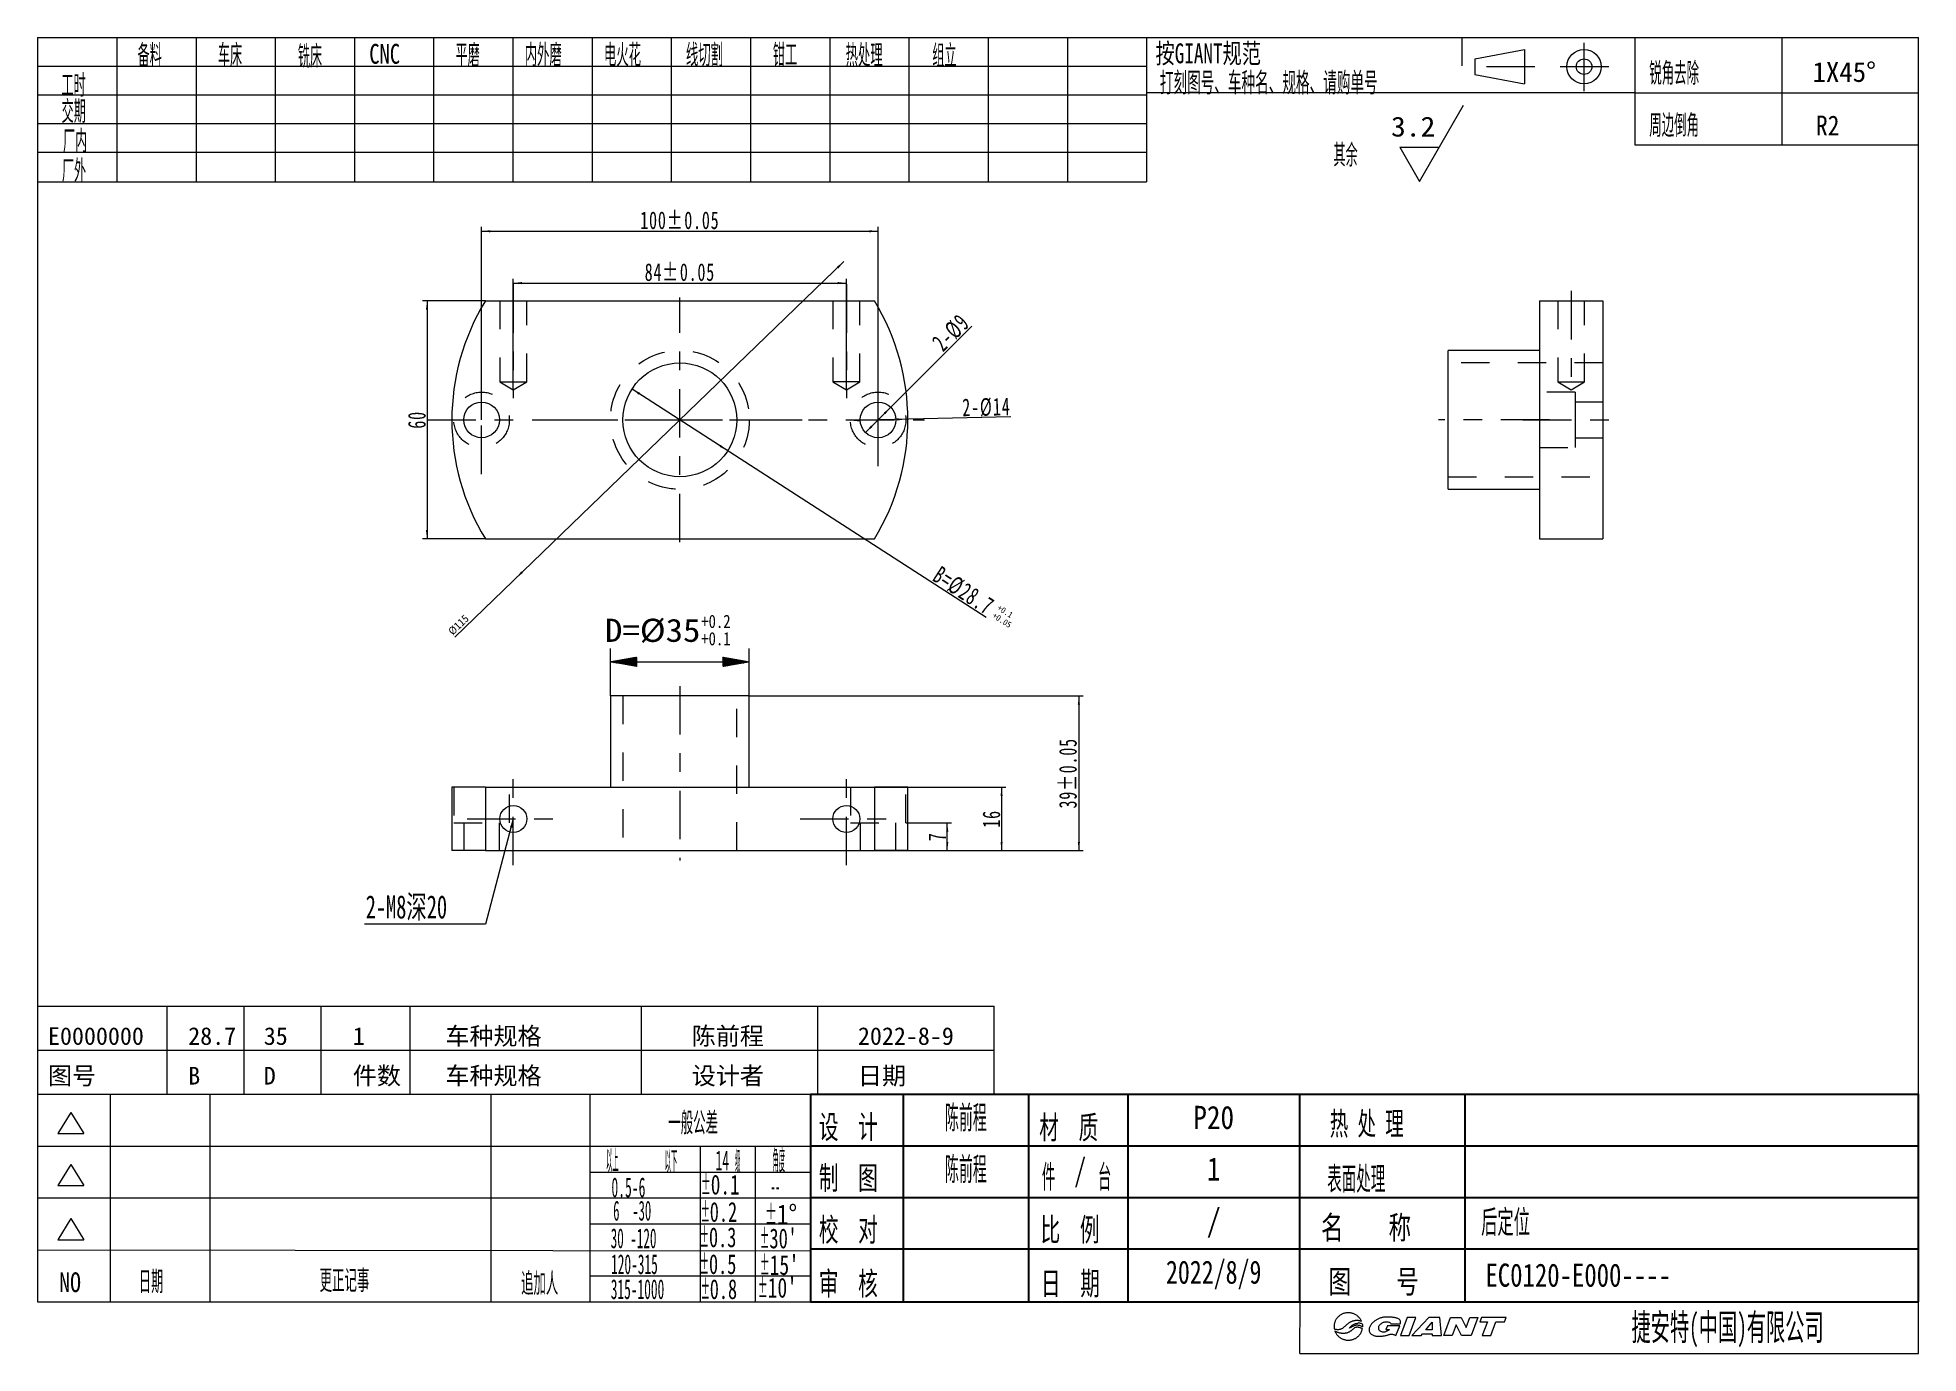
# Model space of a CAD drawing. Header units: millimetres. Extents: x 7 to 861, y -9 to 587.
import ezdxf

# ---------------------------------------------------------------- set-up
doc = ezdxf.new("R2010")
doc.units = ezdxf.units.MM
doc.linetypes.add('CENTER', pattern=[47.5, 22, -8.5, 8.5, -8.5])
doc.linetypes.add('DASHED', pattern=[25.719999, 12.86, -12.86])
doc.layers.get('0').update_dxf_attribs({"lineweight": 35})
for name, color, linetype, lineweight in [('1', 7, 'Continuous', 18), ('DIM', 7, 'Continuous', 18), ('尺寸线层', 3, 'Continuous', 18)]:
    doc.layers.add(name, color=color, linetype=linetype, lineweight=lineweight)
doc.styles.add('ACISOTS', font='')
doc.styles.add('blockfont', font='')
doc.styles.add('chinesef', font='')
doc.styles.add('chinesef_fs', font='')
doc.styles.add('标准', font='', dxfattribs={"width": 0.667})
doc.styles.get('ACISOTS').set_extended_font_data('宋体')
doc.styles.get('blockfont').set_extended_font_data('宋体')
doc.styles.get('chinesef').set_extended_font_data('宋体')
doc.styles.get('chinesef_fs').set_extended_font_data('宋体')
doc.styles.get('标准').set_extended_font_data('宋体')
doc.dimstyles.new('GB_尺寸', dxfattribs={"dimtxt": 8, "dimasz": 4, "dimexe": 2, "dimexo": 0, "dimtad": 1, "dimdsep": 46, "dimtxsty": '标准', "dimblk": '_CAXARROW', "dimcen": 0, "dimdle": 8, "dimazin": 2, "dimtfac": 0.707107, "dimtdec": 3, "dimtmove": 2, "dimatfit": 3, "dimfxl": 1, "dimfrac": 2, "dimtolj": 1, "dimarcsym": 1})

msp = doc.modelspace()

# ---------------------------------------------------------------- texts
at = {"layer": '1', "color": 7, "linetype": 'Continuous', "lineweight": 13, "attachment_point": 7, "line_spacing_factor": 0.903614, "style": 'chinesef_fs'}
for s, insert, char_height, width in [('{\\W0.4477;备料}', (52.812, 574.181), 9, 22.05985), ('{\\W0.4477;车床}', (89.311, 574.282), 9, 21.96981), ('{\\W0.4477;铣床}', (125.606, 573.774), 9, 22.05985), ('{\\W0.7595;CNC}', (158.033, 575.502), 9, 28.02937), ('{\\W0.4477;平磨}', (197.179, 574.282), 9, 21.87977), ('{\\W0.4575;内外磨}', (228.564, 574.384), 9, 32.66397), ('{\\W0.4575;电火花}', (264.554, 574.384), 9, 32.98601), ('{\\W0.4575;线切割}', (301.764, 574.384), 9, 33.86011), ('{\\W0.4477;钳工}', (341.241, 574.384), 9, 22.01483), ('{\\W0.4575;热处理}', (374.253, 574.181), 9, 34.22816), ('{\\W0.4477;组立}', (413.628, 574.384), 9, 22.01483), ('{\\W0.7098;按GIANT规范}', (514.939, 574.85), 9, 98.571), ('{\\W0.5035;打刻图号、车种名、规格、请购单号}', (516.895, 561.683), 9, 205.8668), ('{\\W0.4603;锐角去除}', (739.078, 565.966), 9, 46.28715), ('{\\W0.9939;1X45%%D}', (813.191, 567.245), 9, 57.56846), ('{\\W0.4477;工时}', (18.276, 560.721), 9, 21.78973), ('{\\W0.4477;交期}', (18.35, 548.698), 9, 21.60965), ('{\\W0.4477;厂内}', (18.985, 535.355), 9, 20.88933), ('{\\W1.0951;3.2}', (621.839, 542.46), 9, 38.87299), ('{\\W0.4603;周边倒角}', (739.078, 542.358), 9, 45.40769), ('{\\W0.8703;R2}', (814.753, 543.144), 9, 20.30376), ('{\\W0.4477;其余}', (595.729, 528.981), 9, 22.05985), ('{\\W0.4477;厂外}', (18.477, 521.884), 9, 21.74471), ('{\\W0.4603;一般公差}', (293.742, 89.774), 9, 46.102), ('{\\W0.6234;设  计}', (362.106, 86.828), 10.5, 54.34028), ('{\\W0.6234;材  质}', (462.162, 86.651), 10.5, 53.31637), ('{\\W0.5864;热 处 理}', (594.062, 88.328), 10.5, 68.79553), ('{\\W0.226;以上}', (265.492, 72.661), 9, 10.49953), ('{\\W0.226;以下}', (292.163, 72.217), 9, 10.36317), ('{\\W0.5004;14}', (315.205, 73.55), 9, 10.96966), ('{\\W0.1925;级}', (324.081, 72.217), 9, 4.3748), ('{\\W0.226;角度}', (341.059, 72.661), 9, 10.97678), ('{\\W0.6234;制  图}', (362.106, 63.743), 10.5, 53.75519), ('{\\W0.4185;件}', (463.378, 64.315), 10.5, 11.58707), ('{\\W0.7578;/}', (478.002, 65.792), 10.5, 9.69053), ('{\\W0.4185;台}', (488.853, 64.315), 10.5, 9.72136), ('{\\W0.5039;0.5-6}', (267.945, 61.213), 9, 31.16298), ('{\\W0.3569;%%P\\W0.7138;0.1}', (308.665, 62.43), 9, 33.44891), ('{\\W0.4603;表面处理}', (592.893, 63.389), 10.5, 54.32569), ('{\\W0.3381;%%P\\W0.6761;0.2}', (308.443, 50.036), 9, 32.36324), ('{\\W0.3461;--}', (340.192, 61.966), 9, 8.318), ('{\\W0.4706;6  -30}', (268.738, 50.625), 9, 35.16092), ('{\\W0.4329;%%P\\W0.8658;1%%D}', (337.745, 49.083), 9, 28.64395), ('{\\W0.6234;校  对}', (362.106, 40.214), 10.5, 54.55969), ('{\\W0.6234;比  例}', (462.769, 40.252), 10.5, 51.85365), ('{\\W0.7155;名    称}', (590.053, 41.196), 10.5, 83.77346), ('{\\W0.4849;30 -120}', (267.617, 38.09), 9, 42.32446), ('{\\W0.3381;%%P\\W0.6761;0.3}', (308.091, 38.548), 9, 32.36324), ("{\\W0.3426;%%P\\W0.6852;30'}", (335.458, 38.026), 9, 28.45685), ('{\\W0.4955;120-315}', (267.776, 26.335), 9, 42.40262), ('{\\W0.3381;%%P\\W0.6761;0.5}', (308.091, 26.359), 9, 32.36324), ("{\\W0.362;%%P\\W0.7239;15'}", (335.331, 25.953), 9, 30.06518), ('{\\W0.8108;NO}', (17.23, 18.143), 9, 20.13864), ('{\\W0.4477;日期}', (53.491, 17.728), 9, 19.85387), ('{\\W0.4603;更正记事}', (135.458, 18.275), 9, 46.24086), ('{\\W0.4575;追加人}', (226.952, 16.967), 9, 34.36617), ("{\\W0.362;%%P\\W0.7239;10'}", (334.441, 15.66), 9, 30.06518), ('{\\W0.6234;审  核}', (362.106, 15.796), 10.5, 53.38951), ('{\\W0.6234;日  期}', (462.936, 15.814), 10.5, 50.97601), ('{\\W0.7155;图    号}', (593.48, 16.687), 10.5, 81.67492), ('{\\W0.4961;315-1000}', (267.637, 15.006), 9, 49.6876), ('{\\W0.3381;%%P\\W0.6761;0.8}', (308.443, 15.006), 9, 32.43122), ('{\\W0.5332;捷安特(中国)有限公司}', (731.008, -6.752), 12, 179.9416)]:
    msp.add_mtext(s, dxfattribs=dict(at, insert=insert, char_height=char_height, width=width))
at = {"layer": '1', "color": 35, "linetype": 'Continuous', "lineweight": 18, "insert": (440.541, 324.514), "char_height": 2.749, "width": 18.82808, "attachment_point": 7, "rotation": 327.587693, "line_spacing_factor": 0.903614, "style": 'blockfont'}
msp.add_mtext('+0.1\\P+0.05', dxfattribs=at)
at = {"layer": '1', "color": 35, "linetype": 'Continuous', "lineweight": 18, "insert": (265.019, 312.864), "char_height": 10.5, "width": 50.44757, "attachment_point": 7, "line_spacing_factor": 0.63253, "style": 'blockfont'}
msp.add_mtext('{\\W1.106;D=%%C35}', dxfattribs=at)
at = {"layer": 'DIM', "style": 'ACISOTS'}
for s, p in [('E0000000', (12.163, 130.485)), ('28.7', (75.822, 130.485)), ('35', (110.127, 130.485)), ('1', (150.564, 130.485)), ('车种规格', (192.595, 130.485)), ('陈前程', (304.415, 130.485)), ('2022-8-9', (379.847, 130.485)), ('图号', (12.163, 112.485)), ('B', (75.822, 112.485)), ('D', (110.127, 112.485)), ('件数', (150.564, 112.485)), ('车种规格', (192.595, 112.485)), ('设计者', (304.415, 112.485)), ('日期', (379.847, 112.485))]:
    msp.add_text(s, height=8, dxfattribs=at).set_placement(p)

# ---------------------------------------------------------------- blocks, each defined once
blk = doc.blocks.new('*X2')
at = {"layer": '1', "color": 35, "linetype": 'Continuous', "lineweight": 18, "char_height": 6, "width": 52.9262, "attachment_point": 1, "line_spacing_factor": 0.903614, "style": 'blockfont'}
for s, insert in [('{\\W0.8139;+0.2}', (308.74, 325.63)), ('{\\W0.8139;+0.1}', (308.74, 317.77))]:
    blk.add_mtext(s, dxfattribs=dict(at, insert=insert))
blk = doc.blocks.new('LABLE3D_1')
at = {"layer": '1', "color": 35, "linetype": 'Continuous', "lineweight": 18, "insert": (-17.8395, 0.5075), "char_height": 3.5, "width": 25.208142, "attachment_point": 7, "style": 'chinesef'}
blk.add_mtext('{\\W0.6459;2-M8深20}', dxfattribs=at)
blk = doc.blocks.new('TabularNote1')
at = {"layer": '1', "color": 7, "linetype": 'Continuous', "lineweight": 25}
for p, q in [((124.42, 45.33), (138.42, 45.33)), ((124.42, 45.33), (124.42, 37.53)), ((138.42, 45.33), (138.42, 37.53)), ((138.42, 45.33), (157.42, 45.33)), ((157.42, 45.33), (157.42, 37.53)), ((157.42, 45.33), (172.42, 45.33)), ((172.42, 45.33), (172.42, 37.53)), ((172.42, 45.33), (198.42, 45.33)), ((198.42, 45.33), (198.42, 37.53)), ((198.42, 45.33), (223.42, 45.33)), ((223.42, 45.33), (223.42, 37.53)), ((223.42, 45.33), (292.02, 45.33)), ((292.02, 45.33), (292.02, 37.53)), ((124.42, 37.53), (138.42, 37.53)), ((124.42, 37.53), (124.42, 29.73)), ((138.42, 37.53), (157.42, 37.53)), ((138.42, 37.53), (138.42, 29.73)), ((157.42, 37.53), (172.42, 37.53)), ((157.42, 37.53), (157.42, 29.73)), ((172.42, 37.53), (198.42, 37.53)), ((172.42, 37.53), (172.42, 29.73)), ((198.42, 37.53), (223.42, 37.53)), ((198.42, 37.53), (198.42, 29.73)), ((223.42, 37.53), (292.02, 37.53)), ((223.42, 37.53), (223.42, 29.73)), ((292.02, 37.53), (292.02, 29.73)), ((124.42, 29.73), (138.42, 29.73)), ((124.42, 29.73), (124.42, 21.93)), ((138.42, 29.73), (157.42, 29.73)), ((138.42, 29.73), (138.42, 21.93)), ((157.42, 29.73), (172.42, 29.73)), ((157.42, 29.73), (157.42, 21.93)), ((172.42, 29.73), (198.42, 29.73)), ((172.42, 29.73), (172.42, 21.93)), ((198.42, 29.73), (223.42, 29.73)), ((198.42, 29.73), (198.42, 21.93)), ((223.42, 29.73), (292.02, 29.73)), ((223.42, 29.73), (223.42, 21.93)), ((292.02, 29.73), (292.02, 21.93)), ((124.42, 21.93), (138.42, 21.93)), ((124.42, 21.93), (124.42, 13.96)), ((138.42, 21.93), (157.42, 21.93)), ((138.42, 21.93), (138.42, 13.96)), ((157.42, 21.93), (172.42, 21.93)), ((157.42, 21.93), (157.42, 13.96)), ((172.42, 21.93), (198.42, 21.93)), ((172.42, 21.93), (172.42, 13.96)), ((198.42, 21.93), (223.42, 21.93)), ((198.42, 21.93), (198.42, 13.96)), ((223.42, 21.93), (292.02, 21.93)), ((223.42, 21.93), (223.42, 13.96)), ((292.02, 21.93), (292.02, 13.96)), ((124.42, 13.96), (138.42, 13.96)), ((138.42, 13.96), (157.42, 13.96)), ((157.42, 13.96), (172.42, 13.96)), ((172.42, 13.96), (198.42, 13.96)), ((198.42, 13.96), (223.42, 13.96)), ((223.42, 13.96), (292.02, 13.96))]:
    blk.add_line(p, q, dxfattribs=at)
at = {"layer": '1', "color": 5, "linetype": 'Continuous', "lineweight": 13, "char_height": 3.5, "line_spacing_factor": 0.903614}
for s, insert, width, attachment_point, style in [('{\\W0.4408;陈前程}', (147.92, 43.58), 12.6699, 2, 'chinesef_fs'), ('{\\W0.8638;P20}', (185.42, 43.58), 12.3297, 2, 'chinesef_fs'), ('{\\W0.4408;陈前程}', (147.92, 35.78), 12.6699, 2, 'chinesef_fs'), ('{\\W0.8553;1}', (185.42, 35.78), 2.4417, 2, 'blockfont'), ('{\\W0.9081;/}', (185.42, 27.98), 12.7489, 2, 'blockfont'), ('{\\W0.5151; 后定位}', (224.67, 25.83), 17.8472, 4, 'chinesef_fs'), ('{\\W0.7585;2022/8/9}', (185.42, 20.18), 29.573, 2, 'blockfont'), ('{\\W0.7858; EC0120-E000----}', (224.67, 17.95), 62.5348, 4, 'blockfont')]:
    blk.add_mtext(s, dxfattribs=dict(at, insert=insert, width=width, attachment_point=attachment_point, style=style))
blk = doc.blocks.new('*X5')
at = {"layer": '1', "linetype": 'Continuous', "lineweight": 13}
blk.add_hatch(color=0, dxfattribs=at).paths.add_polyline_path([(13.48, 47.76), (12.95, 43.76), (11.98, 44.02)], flags=0)
at = {"layer": '1', "color": 0, "linetype": 'Continuous', "lineweight": 13}
for p, q in [((13.48, 47.76), (0.9, 0)), ((0.9, 0), (0, 0)), ((0, 0), (0, 0))]:
    blk.add_line(p, q, dxfattribs=at)
blk = doc.blocks.new('*X6')
at = {"layer": '1', "linetype": 'Continuous', "lineweight": 13}
for points in [[(373.5, 485.92), (370.28, 483.5), (370.97, 482.78)], [(224.52, 342.2), (227.05, 345.34), (227.75, 344.62)]]:
    blk.add_hatch(color=2, dxfattribs=at).paths.add_polyline_path(points, flags=0)
at = {"layer": '1', "color": 2, "linetype": 'Continuous', "lineweight": 13}
blk.add_line((196.79, 315.45), (373.5, 485.92), dxfattribs=at)
at = {"layer": '1', "color": 2, "linetype": 'Continuous', "lineweight": 13, "insert": (198.55, 321.02), "char_height": 3.5, "width": 20.5307, "attachment_point": 5, "rotation": 43.96955, "style": 'blockfont'}
blk.add_mtext('%%C115', dxfattribs=at)
blk = doc.blocks.new('_CAXARROW')
blk.add_hatch(color=0).paths.add_polyline_path([(0, 0), (-1, 0.125), (-1, -0.125)], flags=0)
blk = doc.blocks.new('*X7')
at = {"layer": '尺寸线层', "linetype": 'Continuous'}
for points in [[(420.39, 231.2), (419.89, 227.2), (420.89, 227.2)], [(420.39, 218.6), (419.89, 222.6), (420.89, 222.6)]]:
    blk.add_hatch(color=0, dxfattribs=at).paths.add_polyline_path(points, flags=0)
at = {"layer": '尺寸线层', "color": 0, "linetype": 'Continuous'}
for p, q in [((401.61, 231.2), (422.39, 231.2)), ((420.39, 218.6), (420.39, 231.2)), ((402.51, 218.6), (422.39, 218.6))]:
    blk.add_line(p, q, dxfattribs=at)
at = {"layer": '尺寸线层', "color": 0, "insert": (415.85, 224.9), "char_height": 8, "width": 16, "attachment_point": 5, "rotation": 90, "line_spacing_factor": 1.15057, "style": '标准'}
blk.add_mtext('\\T1.1;7', dxfattribs=at)
blk = doc.blocks.new('*X8')
at = {"layer": '尺寸线层', "linetype": 'Continuous'}
for points in [[(445.06, 247.4), (445.56, 243.4), (444.56, 243.4)], [(445.06, 218.6), (445.56, 222.6), (444.56, 222.6)]]:
    blk.add_hatch(color=0, dxfattribs=at).paths.add_polyline_path(points, flags=0)
at = {"layer": '尺寸线层', "color": 0, "linetype": 'Continuous'}
for p, q in [((387.31, 247.4), (447.06, 247.4)), ((445.06, 247.4), (445.06, 218.6)), ((380.91, 218.6), (447.06, 218.6))]:
    blk.add_line(p, q, dxfattribs=at)
at = {"layer": '尺寸线层', "color": 0, "insert": (440.48, 233), "char_height": 8, "width": 16, "attachment_point": 5, "rotation": 90, "line_spacing_factor": 1.15057, "style": '标准'}
blk.add_mtext('\\T1.1;16', dxfattribs=at)
blk = doc.blocks.new('*X9')
at = {"layer": '尺寸线层', "linetype": 'Continuous'}
for points in [[(480.15, 288.8), (480.65, 284.8), (479.65, 284.8)], [(480.15, 218.6), (480.65, 222.6), (479.65, 222.6)]]:
    blk.add_hatch(color=0, dxfattribs=at).paths.add_polyline_path(points, flags=0)
at = {"layer": '尺寸线层', "color": 0, "linetype": 'Continuous'}
for p, q in [((330.51, 288.8), (482.15, 288.8)), ((480.15, 288.8), (480.15, 218.6)), ((387.31, 218.6), (482.15, 218.6))]:
    blk.add_line(p, q, dxfattribs=at)
at = {"layer": '尺寸线层', "color": 0, "insert": (475.21, 253.7), "char_height": 8, "width": 63.7816, "attachment_point": 5, "rotation": 90, "line_spacing_factor": 1.15057, "style": '标准'}
blk.add_mtext('\\T1.1;39%%P0.05', dxfattribs=at)
blk = doc.blocks.new('*X10')
at = {"layer": '尺寸线层', "linetype": 'Continuous'}
for points in [[(209.01, 499.64), (213.01, 500.14), (213.01, 499.14)], [(389.01, 499.64), (385.01, 500.14), (385.01, 499.14)]]:
    blk.add_hatch(color=0, dxfattribs=at).paths.add_polyline_path(points, flags=0)
at = {"layer": '尺寸线层', "color": 0, "linetype": 'Continuous'}
for p, q in [((209.01, 414.06), (209.01, 501.64)), ((209.01, 499.64), (389.01, 499.64)), ((389.01, 414.06), (389.01, 501.64))]:
    blk.add_line(p, q, dxfattribs=at)
at = {"layer": '尺寸线层', "color": 0, "insert": (299.01, 504.58), "char_height": 8, "width": 71.3414, "attachment_point": 5, "line_spacing_factor": 1.15057, "style": '标准'}
blk.add_mtext('\\T1.1;100%%P0.05', dxfattribs=at)
blk = doc.blocks.new('*X11')
at = {"layer": '尺寸线层', "linetype": 'Continuous'}
for points in [[(223.41, 476.11), (227.41, 476.61), (227.41, 475.61)], [(374.61, 476.11), (370.61, 476.61), (370.61, 475.61)]]:
    blk.add_hatch(color=0, dxfattribs=at).paths.add_polyline_path(points, flags=0)
at = {"layer": '尺寸线层', "color": 0, "linetype": 'Continuous'}
for p, q in [((223.41, 427.66), (223.41, 478.11)), ((223.41, 476.11), (374.61, 476.11)), ((374.61, 427.66), (374.61, 478.11))]:
    blk.add_line(p, q, dxfattribs=at)
at = {"layer": '尺寸线层', "color": 0, "insert": (299.01, 481.04), "char_height": 8, "width": 64.0201, "attachment_point": 5, "line_spacing_factor": 1.15057, "style": '标准'}
blk.add_mtext('\\T1.1;84%%P0.05', dxfattribs=at)
blk = doc.blocks.new('*X12')
at = {"layer": '尺寸线层', "linetype": 'Continuous'}
for points in [[(184.24, 468.06), (184.74, 464.06), (183.74, 464.06)], [(184.24, 360.06), (184.74, 364.06), (183.74, 364.06)]]:
    blk.add_hatch(color=0, dxfattribs=at).paths.add_polyline_path(points, flags=0)
at = {"layer": '尺寸线层', "color": 0, "linetype": 'Continuous'}
for p, q in [((210.72, 468.06), (182.24, 468.06)), ((184.24, 468.06), (184.24, 360.06)), ((210.72, 360.06), (182.24, 360.06))]:
    blk.add_line(p, q, dxfattribs=at)
at = {"layer": '尺寸线层', "color": 0, "insert": (179.64, 414.06), "char_height": 8, "width": 16, "attachment_point": 5, "rotation": 90, "line_spacing_factor": 1.15057, "style": '标准'}
blk.add_mtext('\\T1.1;60', dxfattribs=at)
blk = doc.blocks.new('*X13')
at = {"layer": '尺寸线层', "linetype": 'Continuous'}
for points in [[(277.3, 428.05), (280.39, 425.46), (280.93, 426.3)], [(320.72, 400.07), (317.09, 401.81), (317.63, 402.66)]]:
    blk.add_hatch(color=0, dxfattribs=at).paths.add_polyline_path(points, flags=0)
at = {"layer": '尺寸线层', "color": 0, "linetype": 'Continuous'}
blk.add_line((438.07, 324.46), (277.3, 428.05), dxfattribs=at)
at = {"layer": '尺寸线层', "color": 0, "insert": (427.79, 336.54), "char_height": 8, "width": 60.741, "attachment_point": 5, "rotation": 327.20665, "line_spacing_factor": 1.15057, "style": '标准'}
blk.add_mtext('\\T1.1;B=%%C28.7', dxfattribs=at)
blk = doc.blocks.new('*X14')
at = {"layer": '尺寸线层', "linetype": 'Continuous'}
for points in [[(394.74, 419.79), (392.26, 416.61), (391.56, 417.31)], [(383.29, 408.33), (386.47, 410.8), (385.76, 411.51)]]:
    blk.add_hatch(color=0, dxfattribs=at).paths.add_polyline_path(points, flags=0)
at = {"layer": '尺寸线层', "color": 0, "linetype": 'Continuous'}
blk.add_line((431.5, 456.6), (383.29, 408.33), dxfattribs=at)
at = {"layer": '尺寸线层', "color": 0, "insert": (422.07, 453.63), "char_height": 8, "width": 35.0805, "attachment_point": 5, "rotation": 45.03261, "line_spacing_factor": 1.15057, "style": '标准'}
blk.add_mtext('\\T1.1;2-%%C9', dxfattribs=at)
blk = doc.blocks.new('*X15')
at = {"layer": '尺寸线层', "linetype": 'Continuous'}
for points in [[(376.41, 413.78), (380.42, 413.37), (380.4, 414.37)], [(401.61, 414.34), (397.62, 413.75), (397.6, 414.75)]]:
    blk.add_hatch(color=0, dxfattribs=at).paths.add_polyline_path(points, flags=0)
at = {"layer": '尺寸线层', "color": 0, "linetype": 'Continuous'}
blk.add_line((449.21, 415.4), (376.41, 413.78), dxfattribs=at)
at = {"layer": '尺寸线层', "color": 0, "insert": (438.17, 419.76), "char_height": 8, "width": 43.7731, "attachment_point": 5, "rotation": 1.27747, "line_spacing_factor": 1.15057, "style": '标准'}
blk.add_mtext('\\T1.1;2-%%C14', dxfattribs=at)

# ---------------------------------------------------------------- dimensions: what is measured, and where the dimension line sits
at = {"layer": '1', "color": 2, "linetype": 'Continuous', "lineweight": 13}
dim = msp.add_diameter_dim_2p(p1=(373.501, 485.916), p2=(224.522, 342.201), text='%%C115', dimstyle='GB_尺寸', override={"dimscale": 1, "dimtxt": 3.5, "dimgap": 1.05, "dimdec": 1, "dimlfac": 1.666667, "dimpost": '%%C<>', "dimtxsty": 'blockfont', "dimsah": 1, "dimclrd": 2, "dimclre": 2, "dimclrt": 2, "dimtfac": 1, "dimtdec": 2, "dimatfit": 2}, dxfattribs=at)
dim.commit()
dim.dimension.update_dxf_attribs({"geometry": '*X6', "text_midpoint": (200.483, 319.012), "dimtype": 163})
at = {"layer": '尺寸线层'}
for base, p1, p2, text, picture, middle in [((389.011, 499.64), (209.011, 414.058), (389.011, 414.058), '100%%P0.05', '*X10', (299.011, 504.578)), ((374.611, 476.106), (223.411, 427.661), (374.611, 427.661), '84%%P0.05', '*X11', (299.011, 481.044))]:
    dim = msp.add_linear_dim(base=base, p1=p1, p2=p2, text=text, dimstyle='GB_尺寸', override={"dimsah": 1, "dimtfac": 1, "dimtfill": 1, "dimtzin": 0}, dxfattribs=at)
    dim.commit()
    dim.dimension.update_dxf_attribs({"geometry": picture, "text_midpoint": middle, "dimtype": 160})
for p1, p2, text, picture, middle in [((383.287, 408.327), (394.736, 419.789), '2-%%C9', '*X14', (425.306, 450.394)), ((277.298, 428.048), (320.725, 400.068), 'B=%%C28.7', '*X13', (425.306, 332.688)), ((376.415, 413.777), (401.608, 414.339), '2-%%C14', '*X15', (438.27, 415.157))]:
    dim = msp.add_diameter_dim_2p(p1=p1, p2=p2, text=text, dimstyle='GB_尺寸', override={"dimpost": '%%C<>', "dimsah": 1, "dimtfac": 1, "dimtfill": 1, "dimtzin": 0}, dxfattribs=at)
    dim.commit()
    dim.dimension.update_dxf_attribs({"geometry": picture, "text_midpoint": middle, "dimtype": 163})
for base, p1, p2, angle, text, picture, middle in [((184.242, 360.058), (210.715, 468.058), (210.715, 360.058), 90, '60', '*X12', (179.639, 414.058)), ((480.152, 218.604), (330.511, 288.804), (387.308, 218.604), 270, '39%%P0.05', '*X9', (475.214, 253.704)), ((445.063, 218.604), (387.308, 247.404), (380.911, 218.604), 90, '16', '*X8', (440.482, 233.004)), ((420.389, 231.204), (402.511, 218.604), (401.611, 231.204), 270, '7', '*X7', (415.853, 224.904))]:
    dim = msp.add_linear_dim(base=base, p1=p1, p2=p2, angle=angle, text=text, dimstyle='GB_尺寸', override={"dimsah": 1, "dimtfac": 1, "dimtfill": 1, "dimtzin": 0}, dxfattribs=at)
    dim.commit()
    dim.dimension.update_dxf_attribs({"geometry": picture, "text_midpoint": middle, "dimtype": 160})

# ---------------------------------------------------------------- hatches: boundary and pattern name
at = {"layer": '1', "linetype": 'Continuous', "lineweight": 13}
h = msp.add_hatch(dxfattribs=at)
h.set_pattern_fill('ANSI31', color=35, style=0, pattern_type=0)
h.set_pattern_definition([(45, (0, 0), (-0.041758191, 0.041758191), [])])
h.paths.add_polyline_path([(267.511, 304.285), (279.511, 306.401), (279.511, 302.169)], flags=0)
h = msp.add_hatch(dxfattribs=at)
h.set_pattern_fill('ANSI31', color=35, style=0, pattern_type=0)
h.set_pattern_definition([(45, (0, 0), (-0.041758191, 0.041758191), [])])
h.paths.add_polyline_path([(330.511, 304.285), (318.511, 302.169), (318.511, 306.401)], flags=0)

# ---------------------------------------------------------------- linework, layer by layer
at = {"layer": '1', "color": 2, "linetype": 'Continuous', "lineweight": 18}
for p, q in [((7.456, 587.484), (861.251, 587.484)), ((7.456, 587.484), (7.456, 13.959)), ((861.251, 13.959), (861.251, 587.484)), ((7.456, 13.959), (358.343, 13.959))]:
    msp.add_line(p, q, dxfattribs=at)
at = {"layer": '1', "color": 7, "linetype": 'Continuous', "lineweight": 18}
for p, q in [((43.414, 587.484), (43.414, 522.037)), ((79.372, 587.484), (79.372, 522.037)), ((79.372, 587.484), (79.372, 522.037)), ((115.33, 587.484), (115.33, 522.037)), ((151.288, 587.484), (151.288, 522.037)), ((187.246, 587.484), (187.246, 522.037)), ((187.246, 587.484), (187.246, 522.037)), ((223.204, 587.484), (223.204, 522.037)), ((259.161, 587.484), (259.161, 522.037)), ((295.119, 587.484), (295.119, 522.037)), ((331.077, 587.484), (331.077, 522.037)), ((367.035, 587.484), (367.035, 522.037)), ((402.993, 587.484), (402.993, 522.037)), ((438.951, 587.484), (438.951, 522.037)), ((474.909, 587.484), (474.909, 522.037)), ((510.867, 587.484), (510.867, 522.037)), ((659.895, 577.839), (682.482, 582.107)), ((682.482, 582.107), (682.482, 566.506)), ((732.456, 587.484), (732.456, 562.484)), ((799.487, 562.484), (799.487, 587.484)), ((7.456, 574.487), (510.867, 574.487)), ((659.895, 577.839), (659.895, 570.774)), ((659.895, 570.774), (682.482, 566.506)), ((732.456, 563.877), (732.456, 538.877)), ((799.487, 538.877), (799.487, 563.877)), ((7.456, 561.489), (510.867, 561.489)), ((653.981, 562.484), (510.867, 562.484)), ((634.785, 522.255), (654.788, 556.901)), ((732.456, 562.484), (653.981, 562.484)), ((732.456, 562.484), (861.251, 562.484)), ((7.456, 548.491), (510.867, 548.491)), ((732.456, 540.269), (732.456, 538.877)), ((732.456, 538.877), (861.251, 538.877)), ((732.456, 538.877), (861.251, 538.877)), ((799.487, 538.877), (799.487, 540.269)), ((7.456, 535.494), (510.867, 535.494)), ((625.795, 537.826), (643.775, 537.826)), ((625.795, 537.826), (634.785, 522.255)), ((7.456, 522.037), (510.867, 522.037)), ((7.456, 108.076), (358.343, 108.076)), ((40.534, 13.959), (40.534, 108.076)), ((85.817, 13.959), (85.817, 108.076)), ((213.311, 13.959), (213.311, 108.076)), ((258.344, 13.959), (258.344, 108.076)), ((358.343, 13.959), (358.343, 108.076)), ((22.581, 99.758), (16.675, 90.223)), ((22.581, 99.758), (28.487, 90.223)), ((16.675, 90.223), (28.487, 90.223)), ((7.456, 84.547), (358.287, 84.582)), ((308.344, 13.959), (308.344, 84.547)), ((333.343, 13.959), (333.343, 84.547)), ((22.581, 76.147), (16.675, 66.612)), ((22.581, 76.147), (28.487, 66.612)), ((258.344, 72.782), (358.343, 72.782)), ((7.456, 61.017), (358.343, 61.017)), ((16.675, 66.612), (28.487, 66.612)), ((22.581, 51.628), (16.675, 42.093)), ((22.581, 51.628), (28.487, 42.093)), ((258.344, 49.253), (358.343, 49.253)), ((7.456, 37.488), (358.287, 37.032)), ((16.675, 42.093), (28.487, 42.093)), ((258.344, 25.723), (358.343, 25.723)), ((580.527, -9.489), (580.587, 14.082)), ((600.465, 8.626), (600.168, 8.526)), ((600.782, 8.716), (600.465, 8.626)), ((601.102, 8.79), (600.782, 8.716)), ((601.426, 8.848), (601.102, 8.79)), ((601.752, 8.891), (601.426, 8.848)), ((602.08, 8.917), (601.752, 8.891)), ((602.409, 8.928), (602.08, 8.917)), ((602.738, 8.922), (602.409, 8.928)), ((603.066, 8.901), (602.738, 8.922)), ((603.393, 8.863), (603.066, 8.901)), ((603.718, 8.81), (603.393, 8.863)), ((604.039, 8.74), (603.718, 8.81)), ((604.357, 8.656), (604.039, 8.74)), ((604.67, 8.555), (604.357, 8.656)), ((604.978, 8.439), (604.67, 8.555)), ((861.251, -9.489), (861.251, 13.959)), ((595.998, 3.129), (595.984, 2.816)), ((595.984, 2.816), (595.987, 2.502)), ((595.987, 2.502), (596.007, 2.189)), ((596.027, 3.441), (595.998, 3.129)), ((596.007, 2.189), (596.043, 1.878)), ((596.074, 3.752), (596.027, 3.441)), ((596.043, 1.878), (596.096, 1.568)), ((596.136, 4.059), (596.074, 3.752)), ((596.096, 1.568), (596.32, 1.511)), ((596.215, 4.363), (596.136, 4.059)), ((596.309, 4.662), (596.215, 4.363)), ((596.418, 4.956), (596.309, 4.662)), ((596.32, 1.511), (596.548, 1.47)), ((596.397, 0.536), (596.507, 0.274)), ((596.608, 0.447), (596.397, 0.536)), ((596.543, 5.244), (596.418, 4.956)), ((596.507, 0.274), (596.628, 0.018)), ((596.682, 5.525), (596.543, 5.244)), ((596.548, 1.47), (596.777, 1.439)), ((596.819, 0.357), (596.608, 0.447)), ((596.628, 0.018), (596.762, -0.232)), ((596.836, 5.798), (596.682, 5.525)), ((596.777, 1.439), (597.007, 1.415)), ((597.028, 0.265), (596.819, 0.357)), ((597.003, 6.063), (596.836, 5.798)), ((597.184, 6.32), (597.003, 6.063)), ((597.007, 1.415), (597.238, 1.398)), ((597.239, 0.175), (597.028, 0.265)), ((597.377, 6.567), (597.184, 6.32)), ((597.238, 1.398), (597.469, 1.389)), ((597.45, 0.087), (597.239, 0.175)), ((597.583, 6.804), (597.377, 6.567)), ((597.664, 0.005), (597.45, 0.087)), ((597.469, 1.389), (597.701, 1.387)), ((597.8, 7.03), (597.583, 6.804)), ((597.88, -0.072), (597.664, 0.005)), ((597.701, 1.387), (597.932, 1.393)), ((598.027, 7.246), (597.8, 7.03)), ((597.932, 1.393), (598.163, 1.408)), ((598.266, 7.45), (598.027, 7.246)), ((598.163, 1.408), (598.393, 1.433)), ((598.514, 7.642), (598.266, 7.45)), ((598.393, 1.433), (598.622, 1.469)), ((598.771, 7.822), (598.514, 7.642)), ((598.622, 1.469), (598.848, 1.518)), ((599.036, 7.989), (598.771, 7.822)), ((598.848, 1.518), (599.071, 1.581)), ((599.309, 8.143), (599.036, 7.989)), ((599.071, 1.581), (599.289, 1.658)), ((599.289, 1.658), (599.502, 1.749)), ((599.589, 8.285), (599.309, 8.143)), ((599.502, 1.749), (599.708, 1.855)), ((599.876, 8.412), (599.589, 8.285)), ((599.708, 1.855), (599.906, 1.974)), ((600.168, 8.526), (599.876, 8.412)), ((599.906, 1.974), (600.097, 2.105)), ((600.097, 2.105), (600.281, 2.245)), ((600.281, 2.245), (600.459, 2.393)), ((600.459, 2.393), (600.633, 2.546)), ((600.633, 2.546), (600.803, 2.703)), ((600.803, 2.703), (600.971, 2.862)), ((600.971, 2.862), (601.138, 3.022)), ((601.138, 3.022), (601.306, 3.181)), ((601.306, 3.181), (601.475, 3.34)), ((601.475, 3.34), (601.645, 3.496)), ((601.645, 3.496), (601.818, 3.65)), ((601.818, 3.65), (601.994, 3.801)), ((601.994, 3.801), (602.173, 3.947)), ((602.173, 3.947), (602.356, 4.09)), ((602.356, 4.09), (602.542, 4.227)), ((602.574, 0.055), (602.364, -0.037)), ((602.542, 4.227), (602.732, 4.36)), ((602.779, 0.157), (602.574, 0.055)), ((602.732, 4.36), (602.925, 4.487)), ((602.979, 0.268), (602.779, 0.157)), ((602.925, 4.487), (603.122, 4.608)), ((603.175, 0.387), (602.979, 0.268)), ((602.995, 1.97), (603.205, 2.25)), ((603.285, 2.139), (602.995, 1.97)), ((603.122, 4.608), (603.323, 4.724)), ((603.365, 0.514), (603.175, 0.387)), ((603.205, 2.25), (603.429, 2.519)), ((603.577, 2.306), (603.285, 2.139)), ((603.323, 4.724), (603.527, 4.832)), ((603.551, 0.648), (603.365, 0.514)), ((603.429, 2.519), (603.669, 2.774)), ((603.527, 4.832), (603.735, 4.934)), ((603.732, 0.789), (603.551, 0.648)), ((603.87, 2.469), (603.577, 2.306)), ((603.669, 2.774), (603.924, 3.014)), ((603.908, 0.934), (603.732, 0.789)), ((603.735, 4.934), (603.946, 5.03)), ((604.167, 2.626), (603.87, 2.469)), ((604.082, 1.083), (603.908, 0.934)), ((603.924, 3.014), (604.195, 3.235)), ((603.946, 5.03), (604.16, 5.118)), ((604.254, 1.234), (604.082, 1.083)), ((604.16, 5.118), (604.377, 5.198)), ((604.469, 2.773), (604.167, 2.626)), ((604.195, 3.235), (604.481, 3.437)), ((604.425, 1.386), (604.254, 1.234)), ((604.377, 5.198), (604.597, 5.271)), ((604.598, 1.537), (604.425, 1.386)), ((604.776, 2.909), (604.469, 2.773)), ((604.481, 3.437), (604.781, 3.618)), ((604.597, 5.271), (604.819, 5.336)), ((604.773, 1.684), (604.598, 1.537)), ((604.954, 1.824), (604.773, 1.684)), ((605.089, 3.03), (604.776, 2.909)), ((604.781, 3.618), (605.092, 3.779)), ((604.819, 5.336), (605.043, 5.393)), ((605.142, 1.955), (604.954, 1.824)), ((605.28, 8.308), (604.978, 8.439)), ((605.043, 5.393), (605.269, 5.441)), ((605.409, 3.13), (605.089, 3.03)), ((605.092, 3.779), (605.413, 3.919)), ((605.338, 2.073), (605.142, 1.955)), ((605.269, 5.441), (605.498, 5.481)), ((605.575, 8.163), (605.28, 8.308)), ((605.544, 2.173), (605.338, 2.073)), ((605.736, 3.206), (605.409, 3.13)), ((605.413, 3.919), (605.742, 4.038)), ((605.498, 5.481), (605.727, 5.511)), ((605.758, 2.254), (605.544, 2.173)), ((605.862, 8.002), (605.575, 8.163)), ((605.727, 5.511), (605.958, 5.532)), ((606.068, 3.255), (605.736, 3.206)), ((605.742, 4.038), (606.078, 4.137)), ((605.979, 2.313), (605.758, 2.254)), ((606.141, 7.828), (605.862, 8.002)), ((605.958, 5.532), (606.189, 5.543)), ((606.205, 2.35), (605.979, 2.313)), ((606.404, 3.274), (606.068, 3.255)), ((606.078, 4.137), (606.419, 4.214)), ((606.411, 7.639), (606.141, 7.828)), ((606.189, 5.543), (606.42, 5.544)), ((606.433, 2.366), (606.205, 2.35)), ((606.739, 3.265), (606.404, 3.274)), ((606.67, 7.437), (606.411, 7.639)), ((606.419, 4.214), (606.765, 4.269)), ((606.42, 5.544), (606.651, 5.535)), ((606.662, 2.364), (606.433, 2.366)), ((606.651, 5.535), (606.882, 5.516)), ((606.891, 2.345), (606.662, 2.364)), ((606.919, 7.222), (606.67, 7.437)), ((607.073, 3.229), (606.739, 3.265)), ((606.765, 4.269), (607.114, 4.299)), ((606.882, 5.516), (607.112, 5.486)), ((607.117, 2.313), (606.891, 2.345)), ((607.157, 6.994), (606.919, 7.222)), ((607.403, 3.168), (607.073, 3.229)), ((607.112, 5.486), (607.339, 5.445)), ((607.114, 4.299), (607.464, 4.3)), ((607.342, 2.27), (607.117, 2.313)), ((607.382, 6.755), (607.157, 6.994)), ((607.339, 5.445), (607.565, 5.394)), ((607.565, 2.216), (607.342, 2.27)), ((607.595, 6.503), (607.382, 6.755)), ((607.728, 3.083), (607.403, 3.168)), ((607.464, 4.3), (607.813, 4.27)), ((607.565, 5.394), (607.788, 5.333)), ((607.785, 2.155), (607.565, 2.216)), ((607.794, 6.241), (607.595, 6.503)), ((608.046, 2.976), (607.728, 3.083)), ((608.004, 2.086), (607.785, 2.155)), ((607.788, 5.333), (608.009, 5.263)), ((607.978, 5.969), (607.794, 6.241)), ((607.813, 4.27), (608.156, 4.202)), ((608.148, 5.688), (607.978, 5.969)), ((608.22, 2.011), (608.004, 2.086)), ((608.009, 5.263), (608.227, 5.184)), ((608.355, 2.845), (608.046, 2.976)), ((608.303, 5.397), (608.148, 5.688)), ((608.156, 4.202), (608.488, 4.092)), ((608.435, 1.931), (608.22, 2.011)), ((608.224, -0.112), (608.352, 0.141)), ((608.227, 5.184), (608.442, 5.099)), ((608.442, 5.099), (608.303, 5.397)), ((608.352, 0.141), (608.468, 0.4)), ((608.652, 2.689), (608.355, 2.845)), ((608.647, 1.847), (608.435, 1.931)), ((608.468, 0.4), (608.572, 0.664)), ((608.488, 4.092), (608.808, 3.95)), ((608.572, 0.664), (608.663, 0.932)), ((608.859, 1.759), (608.647, 1.847)), ((608.933, 2.505), (608.652, 2.689)), ((608.663, 0.932), (608.741, 1.205)), ((608.741, 1.205), (608.807, 1.481)), ((608.807, 1.481), (608.859, 1.759)), ((608.808, 3.95), (608.861, 3.664)), ((608.861, 3.664), (608.9, 3.376)), ((608.9, 3.376), (608.925, 3.086)), ((608.925, 3.086), (608.936, 2.796)), ((608.936, 2.796), (608.933, 2.505)), ((611.909, 1.548), (611.888, 1.218)), ((611.888, 1.218), (611.906, 0.888)), ((611.906, 0.888), (611.968, 0.564)), ((611.966, 1.873), (611.909, 1.548)), ((612.054, 2.192), (611.966, 1.873)), ((611.968, 0.564), (612.075, 0.251)), ((612.17, 2.501), (612.054, 2.192)), ((612.075, 0.251), (612.224, -0.043)), ((612.309, 2.801), (612.17, 2.501)), ((612.467, 3.091), (612.309, 2.801)), ((612.644, 3.37), (612.467, 3.091)), ((612.836, 3.639), (612.644, 3.37)), ((613.041, 3.898), (612.836, 3.639)), ((613.259, 4.147), (613.041, 3.898)), ((613.488, 4.386), (613.259, 4.147)), ((613.726, 4.614), (613.488, 4.386)), ((613.974, 4.833), (613.726, 4.614)), ((614.23, 5.042), (613.974, 4.833)), ((614.494, 5.241), (614.23, 5.042)), ((614.765, 5.43), (614.494, 5.241)), ((615.043, 5.61), (614.765, 5.43)), ((615.327, 5.779), (615.043, 5.61)), ((615.617, 5.937), (615.327, 5.779)), ((615.912, 6.085), (615.617, 5.937)), ((616.213, 6.222), (615.912, 6.085)), ((616.519, 6.348), (616.213, 6.222)), ((616.258, 2.099), (616.295, 2.446)), ((616.282, 1.75), (616.258, 2.099)), ((616.37, 1.412), (616.282, 1.75)), ((616.295, 2.446), (616.389, 2.783)), ((616.521, 1.097), (616.37, 1.412)), ((616.389, 2.783), (616.532, 3.102)), ((616.829, 6.463), (616.519, 6.348)), ((616.729, 0.817), (616.521, 1.097)), ((616.532, 3.102), (616.719, 3.397)), ((616.719, 3.397), (616.941, 3.667)), ((616.986, 0.581), (616.729, 0.817)), ((617.143, 6.567), (616.829, 6.463)), ((616.941, 3.667), (617.193, 3.91)), ((617.282, 0.394), (616.986, 0.581)), ((617.46, 6.658), (617.143, 6.567)), ((617.193, 3.91), (617.469, 4.125)), ((617.605, 0.26), (617.282, 0.394)), ((617.781, 6.738), (617.46, 6.658)), ((617.469, 4.125), (617.765, 4.311)), ((617.944, 0.178), (617.605, 0.26)), ((617.765, 4.311), (618.076, 4.47)), ((618.104, 6.807), (617.781, 6.738)), ((618.292, 0.144), (617.944, 0.178)), ((618.076, 4.47), (618.4, 4.602)), ((618.43, 6.864), (618.104, 6.807)), ((618.642, 0.153), (618.292, 0.144)), ((618.4, 4.602), (618.734, 4.706)), ((618.757, 6.91), (618.43, 6.864)), ((618.988, 0.202), (618.642, 0.153)), ((618.734, 4.706), (619.075, 4.784)), ((619.086, 6.945), (618.757, 6.91)), ((619.328, 0.285), (618.988, 0.202)), ((619.075, 4.784), (619.421, 4.834)), ((619.415, 6.97), (619.086, 6.945)), ((619.659, 0.397), (619.328, 0.285)), ((619.745, 6.985), (619.415, 6.97)), ((619.421, 4.834), (619.77, 4.855)), ((620.216, 3.05), (619.448, 1.284)), ((619.448, 1.284), (621.159, 1.284)), ((619.98, 0.536), (619.659, 0.397)), ((620.076, 6.992), (619.745, 6.985)), ((619.77, 4.855), (620.12, 4.847)), ((620.291, 0.696), (619.98, 0.536)), ((620.406, 6.992), (620.076, 6.992)), ((620.12, 4.847), (620.467, 4.807)), ((625.877, 3.05), (620.216, 3.05)), ((620.591, 0.876), (620.291, 0.696)), ((620.737, 6.984), (620.406, 6.992)), ((620.467, 4.807), (620.808, 4.729)), ((620.88, 1.072), (620.591, 0.876)), ((621.067, 6.97), (620.737, 6.984)), ((620.808, 4.729), (621.136, 4.608)), ((621.159, 1.284), (620.88, 1.072)), ((621.397, 6.951), (621.067, 6.97)), ((621.136, 4.608), (621.438, 4.432)), ((621.727, 6.926), (621.397, 6.951)), ((621.438, 4.432), (621.685, 4.187)), ((621.685, 4.187), (621.819, 3.867)), ((622.056, 6.896), (621.727, 6.926)), ((621.819, 3.867), (626.045, 3.867)), ((622.385, 6.861), (622.056, 6.896)), ((622.713, 6.821), (622.385, 6.861)), ((623.04, 6.775), (622.713, 6.821)), ((623.366, 6.722), (623.04, 6.775)), ((623.691, 6.661), (623.366, 6.722)), ((624.014, 6.59), (623.691, 6.661)), ((624.334, 6.506), (624.014, 6.59)), ((624.028, -1.389), (625.877, 3.05)), ((624.649, 6.406), (624.334, 6.506)), ((624.956, 6.285), (624.649, 6.406)), ((625.252, 6.138), (624.956, 6.285)), ((625.529, 5.958), (625.252, 6.138)), ((625.774, 5.736), (625.529, 5.958)), ((625.97, 5.471), (625.774, 5.736)), ((626.103, 5.169), (625.97, 5.471)), ((626.045, 3.867), (626.125, 4.188)), ((626.166, 4.845), (626.103, 5.169)), ((626.125, 4.188), (626.17, 4.515)), ((626.17, 4.515), (626.166, 4.845)), ((629.217, 6.826), (626.192, -1.389)), ((633.082, 6.826), (629.217, 6.826)), ((630.056, -1.389), (633.082, 6.826)), ((638.956, 6.826), (631.315, -1.389)), ((637.699, 1.195), (640.59, 4.61)), ((640.59, 1.195), (637.699, 1.195)), ((643.947, 6.826), (638.956, 6.826)), ((640.59, 4.61), (640.59, 1.195)), ((644.786, -1.389), (643.947, 6.826)), ((645.89, -1.389), (648.915, 6.826)), ((648.915, 6.826), (653.729, 6.826)), ((651.429, 3.459), (649.644, -1.389)), ((653.84, -1.389), (651.429, 3.459)), ((653.729, 6.826), (655.975, 2.311)), ((655.975, 2.311), (657.638, 6.826)), ((657.638, 6.826), (661.282, 6.826)), ((661.282, 6.826), (658.256, -1.389)), ((662.894, 6.826), (662.162, 4.839)), ((662.162, 4.839), (665.585, 4.839)), ((674.156, 6.826), (662.894, 6.826)), ((665.585, 4.839), (663.291, -1.389)), ((667.2, -1.389), (669.494, 4.839)), ((669.494, 4.839), (673.424, 4.839)), ((673.424, 4.839), (674.156, 6.826)), ((596.762, -0.232), (596.907, -0.476)), ((596.907, -0.476), (597.063, -0.713)), ((597.063, -0.713), (597.229, -0.942)), ((597.229, -0.942), (597.406, -1.164)), ((597.406, -1.164), (597.593, -1.377)), ((597.593, -1.377), (597.789, -1.582)), ((597.789, -1.582), (597.994, -1.778)), ((598.098, -0.142), (597.88, -0.072)), ((597.994, -1.778), (598.207, -1.964)), ((598.318, -0.205), (598.098, -0.142)), ((598.207, -1.964), (598.429, -2.141)), ((598.54, -0.261), (598.318, -0.205)), ((598.429, -2.141), (598.658, -2.308)), ((598.763, -0.31), (598.54, -0.261)), ((598.658, -2.308), (598.895, -2.464)), ((598.989, -0.352), (598.763, -0.31)), ((598.895, -2.464), (599.138, -2.611)), ((599.215, -0.386), (598.989, -0.352)), ((599.138, -2.611), (599.387, -2.746)), ((599.442, -0.413), (599.215, -0.386)), ((599.387, -2.746), (599.641, -2.871)), ((599.67, -0.433), (599.442, -0.413)), ((599.641, -2.871), (599.901, -2.985)), ((599.899, -0.446), (599.67, -0.433)), ((600.128, -0.451), (599.899, -0.446)), ((599.901, -2.985), (600.165, -3.087)), ((600.357, -0.448), (600.128, -0.451)), ((600.165, -3.087), (600.434, -3.178)), ((600.585, -0.438), (600.357, -0.448)), ((600.434, -3.178), (600.706, -3.258)), ((600.814, -0.419), (600.585, -0.438)), ((600.706, -3.258), (600.981, -3.326)), ((601.041, -0.392), (600.814, -0.419)), ((600.981, -3.326), (601.259, -3.382)), ((601.267, -0.356), (601.041, -0.392)), ((601.259, -3.382), (601.539, -3.427)), ((601.491, -0.311), (601.267, -0.356)), ((601.714, -0.257), (601.491, -0.311)), ((601.539, -3.427), (601.821, -3.46)), ((601.934, -0.193), (601.714, -0.257)), ((601.821, -3.46), (602.103, -3.481)), ((602.151, -0.12), (601.934, -0.193)), ((602.103, -3.481), (602.387, -3.49)), ((602.364, -0.037), (602.151, -0.12)), ((602.387, -3.49), (602.67, -3.487)), ((602.67, -3.487), (602.953, -3.472)), ((602.953, -3.472), (603.236, -3.445)), ((603.236, -3.445), (603.517, -3.407)), ((603.517, -3.407), (603.796, -3.357)), ((603.796, -3.357), (604.072, -3.295)), ((604.072, -3.295), (604.346, -3.221)), ((604.346, -3.221), (604.617, -3.136)), ((604.617, -3.136), (604.883, -3.039)), ((604.883, -3.039), (605.145, -2.931)), ((605.145, -2.931), (605.403, -2.812)), ((605.403, -2.812), (605.655, -2.682)), ((605.655, -2.682), (605.901, -2.541)), ((605.901, -2.541), (606.141, -2.39)), ((606.141, -2.39), (606.373, -2.228)), ((606.373, -2.228), (606.599, -2.057)), ((606.599, -2.057), (606.817, -1.875)), ((606.817, -1.875), (607.026, -1.684)), ((607.026, -1.684), (607.227, -1.484)), ((607.227, -1.484), (607.419, -1.275)), ((607.419, -1.275), (607.601, -1.058)), ((607.601, -1.058), (607.773, -0.832)), ((607.773, -0.832), (607.934, -0.599)), ((607.934, -0.599), (608.085, -0.359)), ((608.085, -0.359), (608.224, -0.112)), ((612.224, -0.043), (612.413, -0.315)), ((612.413, -0.315), (612.635, -0.56)), ((612.635, -0.56), (612.883, -0.777)), ((612.883, -0.777), (613.153, -0.968)), ((613.153, -0.968), (613.44, -1.133)), ((613.44, -1.133), (613.739, -1.274)), ((613.739, -1.274), (614.047, -1.393)), ((614.047, -1.393), (614.362, -1.493)), ((614.362, -1.493), (614.683, -1.574)), ((614.683, -1.574), (615.007, -1.639)), ((615.007, -1.639), (615.334, -1.689)), ((615.334, -1.689), (615.663, -1.724)), ((615.663, -1.724), (615.992, -1.747)), ((615.992, -1.747), (616.323, -1.758)), ((616.323, -1.758), (616.654, -1.757)), ((616.654, -1.757), (616.984, -1.745)), ((616.984, -1.745), (617.314, -1.724)), ((617.314, -1.724), (617.643, -1.693)), ((617.643, -1.693), (617.969, -1.652)), ((617.969, -1.652), (618.296, -1.604)), ((618.296, -1.604), (618.622, -1.546)), ((618.622, -1.546), (618.946, -1.481)), ((618.946, -1.481), (619.268, -1.409)), ((619.268, -1.409), (619.589, -1.331)), ((619.589, -1.331), (619.909, -1.247)), ((619.909, -1.247), (620.227, -1.158)), ((620.227, -1.158), (620.545, -1.067)), ((620.545, -1.067), (620.863, -0.976)), ((620.863, -0.976), (621.182, -0.891)), ((621.182, -0.891), (621.505, -0.819)), ((621.505, -0.819), (621.832, -0.771)), ((621.832, -0.771), (622.162, -0.76)), ((622.162, -0.76), (622.49, -0.796)), ((622.49, -0.796), (622.811, -0.873)), ((622.811, -0.873), (623.124, -0.981)), ((623.124, -0.981), (623.429, -1.107)), ((623.429, -1.107), (623.73, -1.245)), ((623.73, -1.245), (624.028, -1.389)), ((626.192, -1.389), (630.056, -1.389)), ((631.315, -1.389), (635.511, -1.389)), ((635.511, -1.389), (636.109, -0.682)), ((636.109, -0.682), (640.59, -0.682)), ((640.59, -0.682), (640.59, -1.389)), ((640.59, -1.389), (644.786, -1.389)), ((649.644, -1.389), (645.89, -1.389)), ((658.256, -1.389), (653.84, -1.389)), ((663.291, -1.389), (667.2, -1.389))]:
    msp.add_line(p, q, dxfattribs=at)
at = {"layer": '1', "color": 5, "linetype": 'DASHED', "lineweight": 18}
msp.add_line((653.981, 587.484), (653.981, 562.484), dxfattribs=at)
at = {"layer": '1', "color": 1, "linetype": 'CENTER', "lineweight": 18}
for p, q in [((709.49, 563.142), (709.49, 585.471)), ((687.18, 574.307), (658.259, 574.307)), ((720.661, 574.307), (698.319, 574.307))]:
    msp.add_line(p, q, dxfattribs=at)
at = {"layer": '1', "color": 8, "linetype": 'CENTER', "lineweight": 13}
for p, q in [((223.411, 475.558), (223.411, 423.838)), ((223.411, 475.558), (223.411, 423.838)), ((374.611, 475.558), (374.611, 423.838)), ((374.611, 475.558), (374.611, 423.838)), ((703.636, 472.558), (703.636, 426.838)), ((299.011, 358.558), (299.011, 469.558)), ((209.011, 389.458), (209.011, 438.658)), ((389.011, 393.058), (389.011, 435.058)), ((184.411, 414.058), (410.011, 414.058)), ((243.511, 414.058), (354.511, 414.058)), ((693.736, 414.058), (643.336, 414.058)), ((681.736, 414.058), (725.536, 414.058)), ((299.011, 293.304), (299.011, 214.104)), ((223.411, 212.004), (223.411, 254.004)), ((374.611, 212.004), (374.611, 254.004)), ((202.411, 233.004), (244.411, 233.004)), ((353.611, 233.004), (395.611, 233.004))]:
    msp.add_line(p, q, dxfattribs=at)
at = {"layer": '1', "color": 155, "linetype": 'Continuous', "lineweight": 18}
for p, q in [((210.715, 468.058), (387.308, 468.058)), ((689.236, 468.058), (689.236, 360.058)), ((689.236, 468.058), (718.036, 468.058)), ((718.036, 468.058), (718.036, 360.058)), ((647.836, 414.058), (647.836, 445.558)), ((689.236, 445.558), (647.836, 445.558)), ((647.836, 382.558), (647.836, 414.058)), ((647.836, 382.558), (689.236, 382.558)), ((210.715, 360.058), (387.308, 360.058)), ((689.236, 360.058), (718.036, 360.058)), ((330.511, 288.804), (267.511, 288.804)), ((267.511, 288.804), (267.511, 247.404)), ((330.511, 247.404), (330.511, 288.804)), ((210.715, 247.404), (195.511, 247.404)), ((195.511, 247.404), (195.511, 218.604)), ((210.715, 247.404), (210.715, 218.604)), ((210.715, 247.404), (387.308, 247.404)), ((402.511, 247.404), (387.308, 247.404)), ((387.308, 247.404), (387.308, 218.604)), ((402.511, 218.604), (402.511, 247.404)), ((210.715, 218.604), (195.511, 218.604)), ((210.715, 218.604), (387.308, 218.604)), ((402.511, 218.604), (387.308, 218.604))]:
    msp.add_line(p, q, dxfattribs=at)
at = {"layer": '1', "color": 155, "linetype": 'DASHED', "lineweight": 13}
for p, q in [((217.291, 468.058), (217.291, 431.338)), ((229.531, 431.338), (229.531, 468.058)), ((368.491, 468.058), (368.491, 431.338)), ((380.731, 431.338), (380.731, 468.058)), ((697.516, 468.058), (697.516, 431.338)), ((709.756, 431.338), (709.756, 468.058)), ((718.036, 439.888), (647.836, 439.888)), ((217.291, 431.338), (223.411, 431.338)), ((217.291, 431.338), (223.411, 427.661)), ((223.411, 431.338), (229.531, 431.338)), ((223.411, 427.661), (229.531, 431.338)), ((380.731, 431.338), (368.491, 431.338)), ((368.491, 431.338), (374.611, 427.661)), ((374.611, 427.661), (380.731, 431.338)), ((697.516, 431.338), (709.756, 431.338)), ((697.516, 431.338), (703.636, 427.661)), ((703.636, 427.661), (709.756, 431.338)), ((705.436, 426.658), (689.236, 426.658)), ((705.436, 426.658), (705.436, 414.058)), ((718.036, 422.158), (705.436, 422.158)), ((705.436, 414.058), (705.436, 401.458)), ((689.236, 401.458), (705.436, 401.458)), ((705.436, 405.958), (718.036, 405.958)), ((647.836, 388.228), (718.036, 388.228)), ((273.181, 288.804), (273.181, 218.604)), ((324.841, 218.604), (324.841, 288.804)), ((196.411, 247.404), (196.411, 231.204)), ((221.611, 231.204), (221.611, 247.404)), ((376.411, 247.404), (376.411, 231.204)), ((401.611, 231.204), (401.611, 247.404)), ((196.411, 231.204), (221.611, 231.204)), ((200.911, 231.204), (200.911, 218.604)), ((217.111, 218.604), (217.111, 231.204)), ((376.411, 231.204), (401.611, 231.204)), ((380.911, 231.204), (380.911, 218.604)), ((397.111, 218.604), (397.111, 231.204))]:
    msp.add_line(p, q, dxfattribs=at)
at = {"layer": '1', "color": 35, "linetype": 'Continuous', "lineweight": 13}
for p, q in [((267.511, 288.804), (267.511, 310.285)), ((330.511, 288.804), (330.511, 310.285)), ((267.511, 304.285), (330.511, 304.285))]:
    msp.add_line(p, q, dxfattribs=at)
at = {"layer": '1', "color": 35, "linetype": 'Continuous', "lineweight": 18}
msp.add_line((209.929, 185.246), (155.854, 185.246), dxfattribs=at)
at = {"layer": '1', "color": 35, "lineweight": 13}
msp.add_line((205.429, 185.246), (205.429, 185.246), dxfattribs=at)
at = {"layer": '1', "color": 4, "linetype": 'Continuous', "lineweight": 18}
msp.add_line((580.527, -9.489), (861.251, -9.489), dxfattribs=at)
at = {"layer": '1', "color": 7, "linetype": 'Continuous', "lineweight": 18}
for radius in [7.801, 3.532]:
    msp.add_circle((709.49, 574.307), radius, dxfattribs=at)
at = {"layer": '1', "color": 155, "linetype": 'DASHED', "lineweight": 13}
for centre, radius in [((299.011, 414.058), 31.5), ((209.011, 414.058), 12.6), ((389.011, 414.058), 12.6)]:
    msp.add_circle(centre, radius, dxfattribs=at)
at = {"layer": '1', "color": 155, "linetype": 'Continuous', "lineweight": 18}
for centre, radius in [((299.011, 414.058), 25.83), ((209.011, 414.058), 8.1), ((389.011, 414.058), 8.1), ((223.411, 233.004), 6.12), ((374.611, 233.004), 6.12)]:
    msp.add_circle(centre, radius, dxfattribs=at)
for start, end in [(148.551019, 211.448981), (328.551019, 31.448981)]:
    msp.add_arc((299.011, 414.058), 103.5, start, end, dxfattribs=at)
at = {"layer": 'DIM'}
for p, q in [((7.456, 148.076), (441.629, 148.076)), ((66.244, 108.076), (66.244, 148.076)), ((101.244, 108.076), (101.244, 148.076)), ((136.244, 108.076), (136.244, 148.076)), ((176.629, 108.076), (176.629, 148.076)), ((281.629, 108.076), (281.629, 148.076)), ((361.629, 108.076), (361.629, 148.076)), ((441.629, 108.076), (441.629, 148.076)), ((7.456, 128.076), (441.629, 128.076))]:
    msp.add_line(p, q, dxfattribs=at)

# ---------------------------------------------------------------- block references
at = {"layer": '1', "color": 35, "linetype": 'Continuous', "lineweight": 18}
msp.add_blockref('*X2', (0, 0), dxfattribs=at)
at = {"layer": '1', "color": 35, "linetype": 'Continuous', "lineweight": 13}
msp.add_blockref('*X5', (209.929, 185.246), dxfattribs=at)
at = {"layer": '1', "color": 35, "linetype": 'Continuous', "lineweight": 13, "xscale": 3, "yscale": 3, "zscale": 3}
msp.add_blockref('LABLE3D_1', (209.929, 185.246), dxfattribs=at)
at = {"layer": '1', "color": 3, "linetype": 'Continuous', "lineweight": 18, "xscale": 3, "yscale": 3, "zscale": 3}
msp.add_blockref('TabularNote1', (-14.913, -27.918), dxfattribs=at)

msp.set_redraw_order([(e.dxf.handle, doc.entitydb.next_handle()) for e in msp.query("TEXT MTEXT ATTDEF DIMENSION ARC_DIMENSION")])  # texts and dimensions are drawn at this point

doc.saveas('drawing.dxf')
